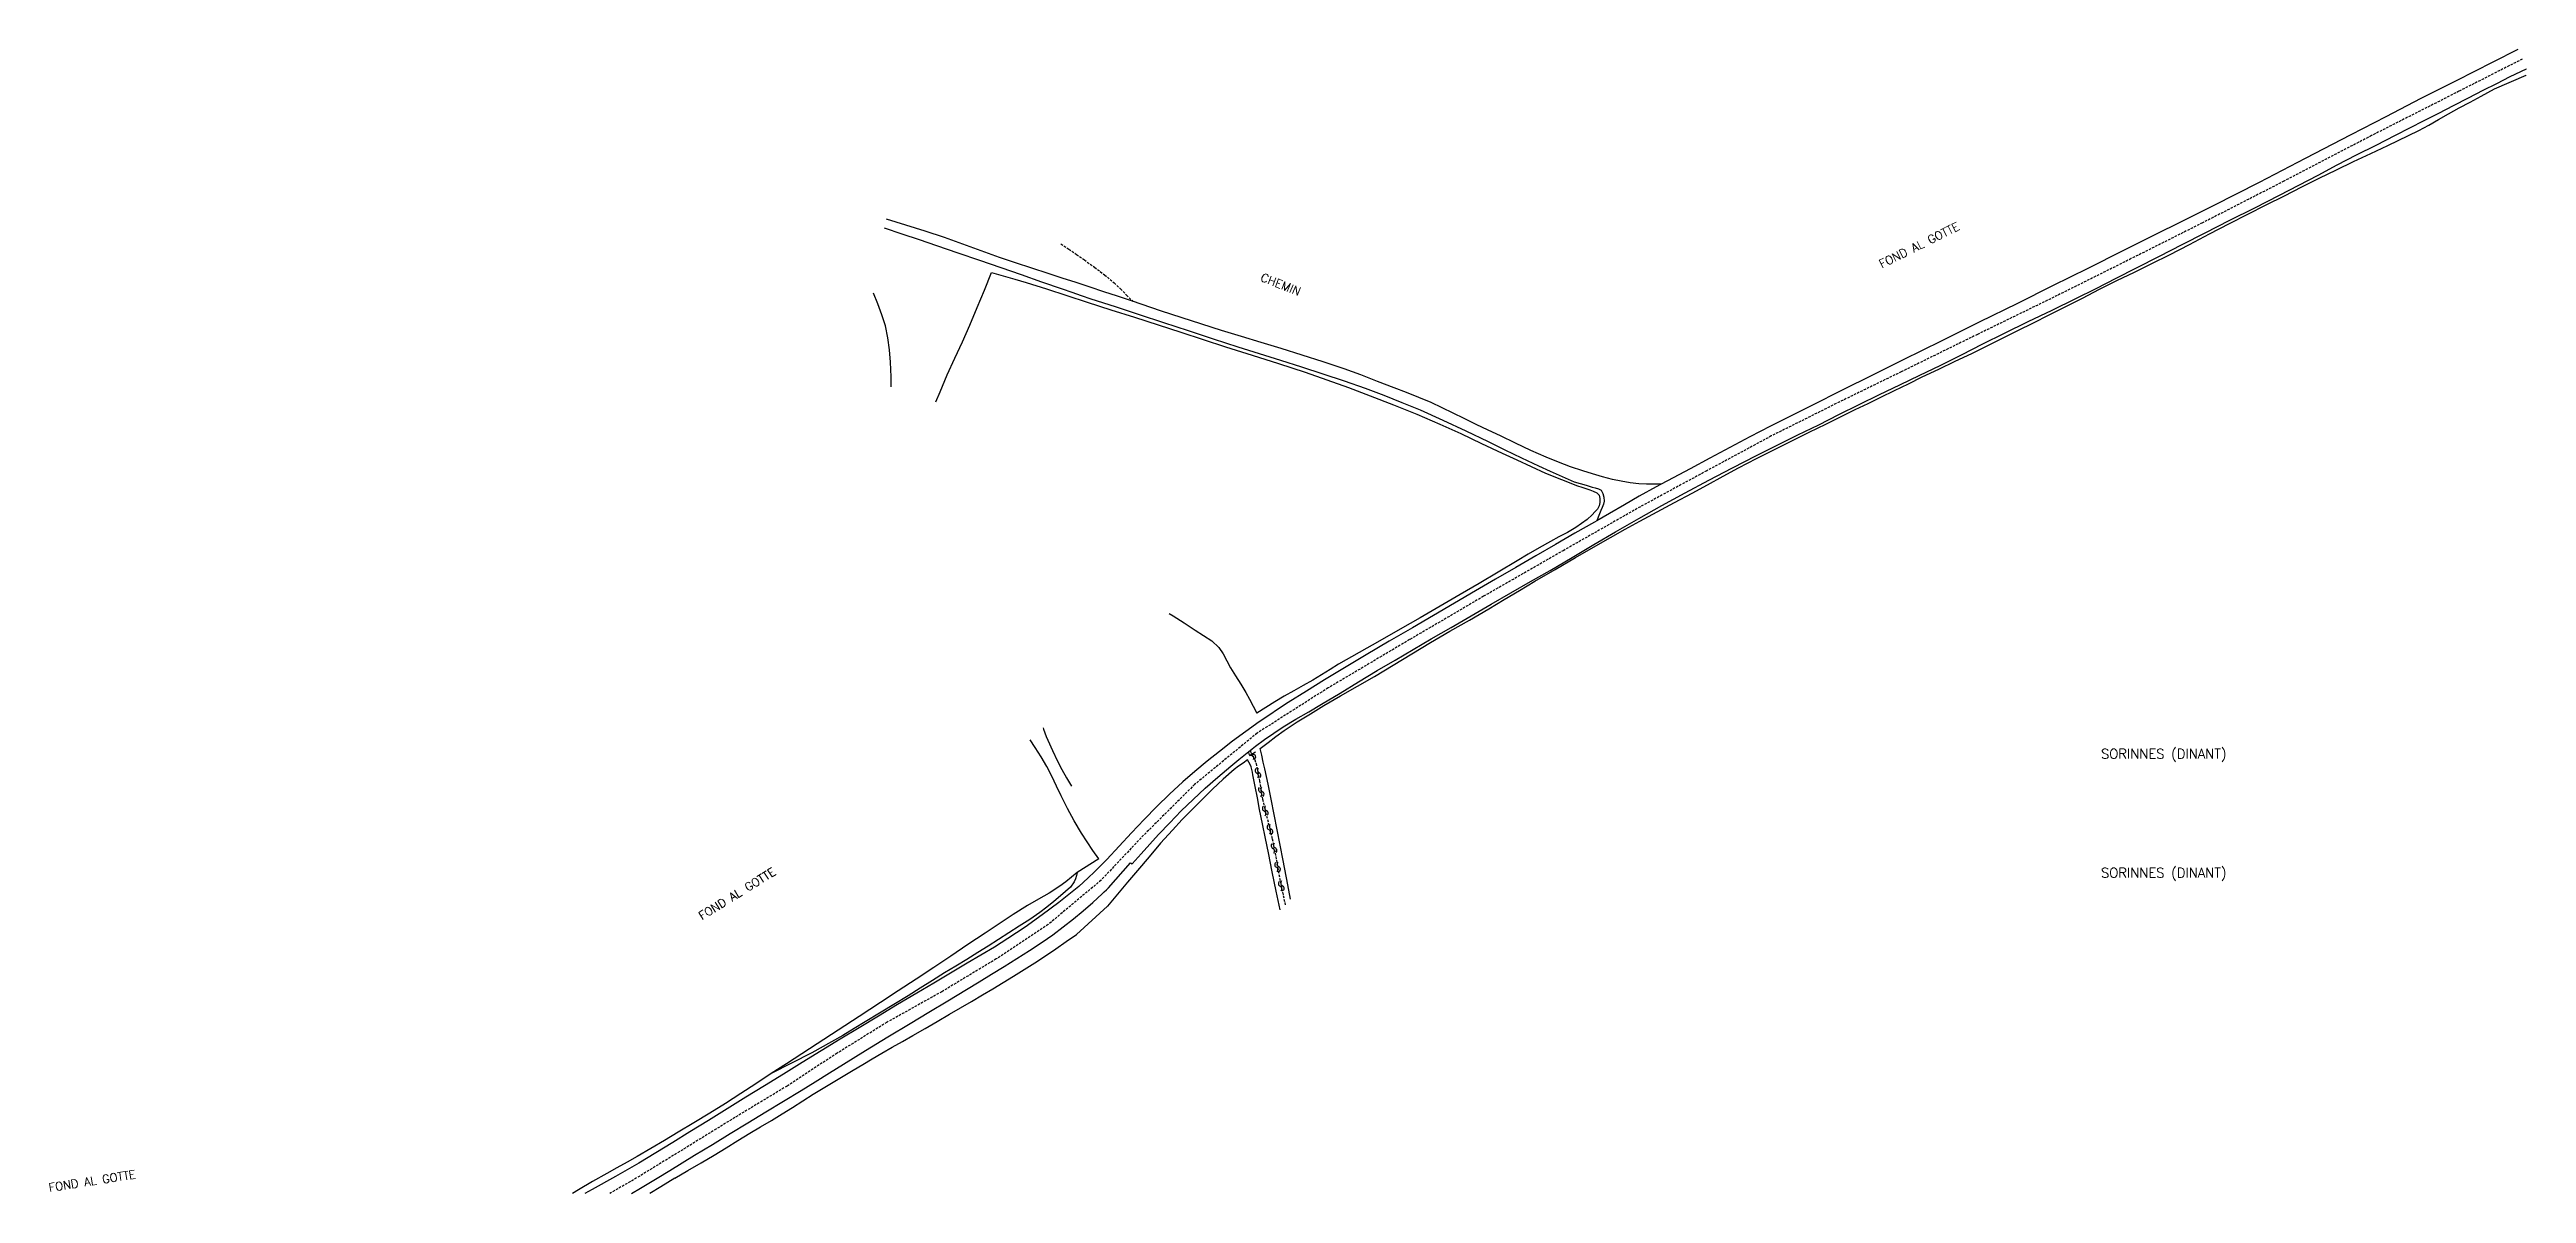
# Model space of a CAD drawing. Header units: millimetres. Extents: x 193000 to 194000, y 106000 to 107001.
# Drawn here: x 193025 to 193540, y 106171 to 106409 of the extents above; entities that cross this region are included whole.
import ezdxf
from ezdxf.enums import TextEntityAlignment as Align

# ---------------------------------------------------------------- set-up
doc = ezdxf.new("R2010")
doc.units = ezdxf.units.MM
doc.linetypes.add('DASHED', pattern=[0.75, 0.5, -0.25])
doc.layers.get('0').update_dxf_attribs({"linetype": 'CONTINUOUS'})
for name, color, linetype in [('W0001', 6, 'DASHED'), ('W0008', 7, 'CONTINUOUS'), ('W0070', 7, 'DASHED'), ('W0071', 7, 'CONTINUOUS'), ('W0120', 7, 'CONTINUOUS'), ('W0211', 2, 'CONTINUOUS'), ('W0214', 2, 'CONTINUOUS'), ('W0330', 7, 'CONTINUOUS'), ('W0501', 5, 'DASHED'), ('W0980', 7, 'CONTINUOUS'), ('W0989', 7, 'CONTINUOUS')]:
    doc.layers.add(name, color=color, linetype=linetype)
doc.styles.get("Standard").update_dxf_attribs({"font": 'romans.shx', "width": 0.85})

msp = doc.modelspace()

# ---------------------------------------------------------------- texts
at = {"layer": 'W0980'}
for p in [(193464.9, 106262.37), (193464.9, 106237.61)]:
    msp.add_text('SORINNES (DINANT)', height=2, dxfattribs=at).set_placement(p, align=Align.MIDDLE)
at = {"layer": 'W0989'}
for s, rotation, p in [('FOND AL GOTTE', 26.4015, (193406.18, 106363.55)), ('CHEMIN', 338.4155, (193276.7, 106361.01)), ('FOND AL GOTTE', 31.7268, (193160.56, 106227.84)), ('FOND AL GOTTE', 8.9019, (193024.73, 106171.33))]:
    msp.add_text(s, height=1.75, rotation=rotation, dxfattribs=at).set_placement(p)

# ---------------------------------------------------------------- blocks, each defined once
blk = doc.blocks.new('t500o')
at = {"color": 0, "linetype": 'Continuous'}
for centre, start, end in [((-0.5, 0.625), 216.8699, 323.1301), ((0.5, -0.125), 36.8699, 143.1301), ((0.5, -0.625), 36.8699, 143.1301), ((-0.5, 0.125), 216.8699, 323.1301)]:
    blk.add_arc(centre, 0.625, start, end, dxfattribs=at)

# ---------------------------------------------------------------- linework, layer by layer
at = {"layer": 'W0001'}
msp.add_lwpolyline([(193539.51, 106407.1), (193526.34, 106400.41), (193508.14, 106391.19), (193489.91, 106381.7), (193472.93, 106373.01), (193458.11, 106365.57), (193442.02, 106357.56), (193426.11, 106349.81), (193410.25, 106342.03), (193396.68, 106335.41), (193383.17, 106328.66), (193369.73, 106321.41), (193355.93, 106313.93), (193339.96, 106304.86), (193323.28, 106295.29), (193307.89, 106286.27), (193290.92, 106276.23), (193276.14, 106266.81), (193263.14, 106256.13), (193251.98, 106245.02), (193243.65, 106236.2), (193232.64, 106226.96), (193221.82, 106219.81), (193210.5, 106213), (193199.1, 106206.63), (193188.74, 106200.21), (193178.29, 106193.36), (193167.4, 106186.79), (193156.57, 106180.11), (193146.32, 106173.83), (193141.36, 106171)], dxfattribs=at)
at = {"layer": 'W0008'}
for points in [[(193538.62, 106409.1), (193538.62, 106409.1), (193533.41, 106406.49), (193525.73, 106402.61), (193518.42, 106398.88), (193511.12, 106395.12), (193503.83, 106391.36), (193494.29, 106386.4), (193484.76, 106381.43), (193475.19, 106376.54), (193468.92, 106373.41), (193462.64, 106370.32), (193456.36, 106367.22), (193449.05, 106363.55), (193441.74, 106359.88), (193434.42, 106356.23), (193426.49, 106352.32), (193418.55, 106348.42), (193410.62, 106344.51), (193404.28, 106341.35), (193397.95, 106338.17), (193391.62, 106335)], [(193245.23, 106234.64), (193249.8, 106239.85), (193250.14, 106239.62), (193251.97, 106241.66), (193253.79, 106243.69), (193255.64, 106245.7), (193257.98, 106248.17), (193260.36, 106250.61), (193262.8, 106252.98), (193265.36, 106255.35), (193267.98, 106257.65), (193270.64, 106259.91), (193272.35, 106261.33), (193274.07, 106262.74), (193275.83, 106264.11), (193277.71, 106265.49), (193279.64, 106266.82), (193281.58, 106268.11), (193284.21, 106269.73), (193286.89, 106271.27), (193289.55, 106272.82), (193293.41, 106275.15), (193297.27, 106277.49), (193301.13, 106279.82), (193304.88, 106282.03), (193308.64, 106284.23), (193312.4, 106286.42), (193316.56, 106288.83), (193320.73, 106291.24), (193324.9, 106293.65), (193328.99, 106296), (193333.08, 106298.34), (193337.17, 106300.69), (193341.7, 106303.38), (193346.22, 106306.07), (193350.77, 106308.73), (193355.58, 106311.47), (193360.4, 106314.17), (193365.25, 106316.83), (193370.17, 106319.46), (193375.11, 106322.04), (193380.08, 106324.58), (193384.39, 106326.74), (193388.72, 106328.87), (193393.05, 106331), (193397.27, 106333.1), (193401.5, 106335.2), (193405.73, 106337.28), (193409.92, 106339.31), (193414.12, 106341.32), (193418.31, 106343.35), (193422.79, 106345.58), (193427.25, 106347.83), (193431.73, 106350.06), (193436.68, 106352.47), (193441.64, 106354.86), (193446.59, 106357.28), (193450.8, 106359.39), (193455, 106361.53), (193459.2, 106363.67), (193463.97, 106366.1), (193468.73, 106368.52), (193473.49, 106370.94), (193478.65, 106373.55), (193483.82, 106376.15), (193488.96, 106378.77), (193492.98, 106380.86), (193497, 106382.97), (193501.02, 106385.07), (193505.04, 106387.15), (193509.07, 106389.21), (193513.1, 106391.27), (193516.11, 106392.81), (193519.12, 106394.34), (193522.13, 106395.88), (193525.22, 106397.47), (193528.3, 106399.06), (193531.39, 106400.64), (193534.2, 106402.06), (193537.02, 106403.46), (193540.39, 106405.1), (193540.39, 106405.1), (193540.39, 106405.1)], [(193391.62, 106335), (193387.32, 106332.84), (193383.02, 106330.68), (193378.74, 106328.49), (193374.57, 106326.29), (193370.41, 106324.06), (193366.26, 106321.83), (193362.73, 106319.94), (193360.29, 106318.62), (193359.21, 106318.05), (193355.71, 106316.12), (193352.59, 106314.35), (193349.48, 106312.55), (193346.86, 106311.03), (193346.37, 106310.75), (193342.3, 106308.41), (193338.24, 106306.07), (193334.17, 106303.72), (193329.97, 106301.29), (193325.77, 106298.85), (193321.58, 106296.4), (193317.21, 106293.85), (193312.84, 106291.3), (193308.48, 106288.75)], [(193308.48, 106288.75), (193303.65, 106285.92), (193298.82, 106283.09), (193294.01, 106280.22), (193290.2, 106277.9), (193286.4, 106275.56), (193282.64, 106273.17), (193280.61, 106271.85), (193278.59, 106270.51), (193276.59, 106269.15), (193273.79, 106267.16), (193271.03, 106265.12), (193268.31, 106263.02), (193265.72, 106260.96), (193263.17, 106258.86), (193260.68, 106256.69), (193257.93, 106254.14), (193255.26, 106251.51), (193252.62, 106248.84), (193250, 106246.09), (193247.42, 106243.3), (193244.83, 106240.51)], [(193244.83, 106240.51), (193243.57, 106239.22), (193242.3, 106237.93), (193241, 106236.67), (193239, 106234.91), (193236.93, 106233.22), (193234.83, 106231.57), (193231.38, 106228.96), (193227.85, 106226.46), (193224.26, 106224.05), (193221.46, 106222.29), (193218.62, 106220.59), (193215.77, 106218.9), (193212.3, 106216.82), (193208.81, 106214.77), (193205.33, 106212.71), (193201.31, 106210.31), (193197.3, 106207.91), (193193.3, 106205.5), (193189.34, 106203.09), (193185.39, 106200.67), (193181.45, 106198.25), (193177.53, 106195.84), (193173.62, 106193.43), (193169.7, 106191.02), (193165.82, 106188.62), (193161.94, 106186.21), (193158.05, 106183.81), (193154.51, 106181.62), (193150.97, 106179.44), (193147.4, 106177.29), (193142.57, 106174.53), (193137.7, 106171.84), (193136.2, 106171)], [(193145.89, 106171), (193147.8, 106172.12), (193151.26, 106174.18), (193153.86, 106175.77), (193156.45, 106177.36), (193159.04, 106178.96), (193162.74, 106181.22), (193166.44, 106183.47), (193170.15, 106185.72), (193173.85, 106187.96), (193177.55, 106190.2), (193181.24, 106192.44), (193184.17, 106194.26), (193187.09, 106196.09), (193190.02, 106197.91), (193194.65, 106200.75), (193199.28, 106203.58), (193203.93, 106206.4), (193207.83, 106208.76), (193211.74, 106211.12), (193215.65, 106213.47), (193218.25, 106215.07), (193220.86, 106216.67), (193223.46, 106218.27), (193226.13, 106219.9), (193228.79, 106221.55), (193231.4, 106223.27), (193233.62, 106224.84), (193235.79, 106226.47), (193237.92, 106228.16), (193239.95, 106229.83), (193241.94, 106231.56), (193243.88, 106233.34), (193244.33, 106233.77), (193244.78, 106234.21), (193245.23, 106234.64)]]:
    msp.add_lwpolyline(points, dxfattribs=at)
at = {"layer": 'W0070'}
msp.add_lwpolyline([(193235.3, 106368.67), (193236.93, 106367.56), (193238.56, 106366.45), (193240.18, 106365.31), (193242.3, 106363.78), (193244.39, 106362.21), (193246.39, 106360.53), (193247.7, 106359.27), (193248.98, 106357.97), (193250.25, 106356.67)], dxfattribs=at)
at = {"layer": 'W0071'}
for points in [[(193198.52, 106372.01), (193202.16, 106370.77), (193205.79, 106369.53), (193209.42, 106368.29), (193213.87, 106366.77), (193218.32, 106365.25), (193222.77, 106363.72), (193227.03, 106362.25), (193231.29, 106360.78), (193235.55, 106359.3), (193237.54, 106358.61), (193239.53, 106357.91), (193241.52, 106357.21)], [(193241.39, 106359.67), (193238.47, 106360.6), (193235.55, 106361.53), (193232.63, 106362.47), (193229.25, 106363.57), (193225.87, 106364.69), (193222.5, 106365.83), (193218.67, 106367.21), (193214.86, 106368.62), (193211.03, 106369.99), (193207.03, 106371.29), (193203.01, 106372.54), (193198.99, 106373.79)], [(193360.29, 106318.62), (193358.73, 106318.62), (193357.18, 106318.62), (193355.63, 106318.69), (193353.78, 106318.91), (193351.94, 106319.24), (193350.11, 106319.63), (193348.04, 106320.15), (193345.98, 106320.75), (193343.93, 106321.4), (193341.38, 106322.27), (193338.85, 106323.22), (193336.35, 106324.22), (193333.13, 106325.63), (193329.96, 106327.15), (193326.79, 106328.67), (193324.26, 106329.86), (193321.74, 106331.06), (193319.22, 106332.27), (193316.93, 106333.4), (193314.66, 106334.54), (193312.35, 106335.62), (193309.81, 106336.68), (193307.23, 106337.68), (193304.65, 106338.66), (193301.2, 106340.03), (193297.73, 106341.38), (193294.25, 106342.66), (193289.9, 106344.12), (193285.52, 106345.49), (193281.14, 106346.84), (193277.01, 106348.1), (193272.87, 106349.34), (193268.74, 106350.61), (193262.47, 106352.61), (193256.22, 106354.67), (193249.98, 106356.76), (193247.11, 106357.73), (193244.25, 106358.7), (193241.39, 106359.67)], [(193241.52, 106357.21), (193246.56, 106355.58), (193251.6, 106353.95), (193256.64, 106352.31), (193261.8, 106350.61), (193266.96, 106348.9), (193272.12, 106347.21), (193276.55, 106345.82), (193280.98, 106344.43), (193285.41, 106343.03), (193289.84, 106341.59), (193294.27, 106340.13), (193298.66, 106338.59), (193302.49, 106337.16), (193306.29, 106335.66), (193310.06, 106334.1), (193314.83, 106331.98), (193319.56, 106329.76), (193324.27, 106327.5), (193327.74, 106325.8), (193331.2, 106324.1), (193334.69, 106322.43), (193337.17, 106321.31), (193339.66, 106320.22), (193342.16, 106319.12), (193343.4, 106318.76), (193344.64, 106318.41), (193345.88, 106318.02), (193346.55, 106317.84), (193347.22, 106317.66), (193347.75, 106317.35), (193348.14, 106316.72), (193348.33, 106315.91), (193348.37, 106315.11), (193348.23, 106314.45), (193347.96, 106313.79), (193347.69, 106313.14), (193347.42, 106312.43), (193347.14, 106311.73), (193346.86, 106311.03)]]:
    msp.add_lwpolyline(points, dxfattribs=at)
at = {"layer": 'W0120'}
msp.add_lwpolyline([(193274.56, 106262.13), (193275.03, 106262.43), (193275.8, 106262.9)], dxfattribs=at)
at = {"layer": 'W0211'}
for points in [[(193231.59, 106267.92), (193231.67, 106267.63), (193232.25, 106266.13), (193232.54, 106265.38), (193233.52, 106263.17), (193234.58, 106260.99), (193235.51, 106259.24), (193236.49, 106257.52), (193237.48, 106255.79)], [(193238.7, 106237.81), (193237.49, 106236.84), (193236.29, 106235.87), (193235.05, 106234.94), (193232.87, 106233.53), (193230.61, 106232.25), (193228.36, 106230.93), (193225.39, 106229.05), (193222.45, 106227.12), (193219.51, 106225.18), (193215.95, 106222.79), (193212.39, 106220.39), (193208.83, 106218), (193205.13, 106215.57), (193201.42, 106213.15), (193197.71, 106210.74), (193193.31, 106207.86), (193188.92, 106204.98), (193184.53, 106202.11), (193181.35, 106200.05), (193178.16, 106197.99), (193174.98, 106195.94)], [(193154.92, 106174.17), (193157.65, 106175.75), (193160.38, 106177.34), (193163.09, 106178.95), (193165.58, 106180.47), (193168.05, 106182.02), (193170.53, 106183.55), (193172.77, 106184.89), (193175.03, 106186.21), (193177.27, 106187.56), (193179.44, 106188.91), (193181.59, 106190.29), (193183.75, 106191.65), (193186.52, 106193.33), (193189.3, 106194.99), (193192.08, 106196.65), (193194.04, 106197.84), (193196.01, 106199.04), (193197.99, 106200.21), (193200.14, 106201.44), (193202.31, 106202.64), (193204.47, 106203.85), (193207.02, 106205.32), (193209.57, 106206.81), (193212.11, 106208.3), (193214.4, 106209.63), (193216.68, 106210.97), (193218.96, 106212.32), (193221.13, 106213.62), (193223.3, 106214.93), (193225.46, 106216.25), (193227.67, 106217.63), (193229.88, 106219.02), (193232.07, 106220.45), (193234.23, 106221.91), (193236.37, 106223.41), (193238.51, 106224.91)]]:
    msp.add_lwpolyline(points, dxfattribs=at)
at = {"layer": 'W0214'}
msp.add_lwpolyline([(193238.7, 106237.81), (193238.51, 106237.15), (193238.32, 106236.48), (193238.07, 106235.86), (193237.27, 106234.78), (193236.24, 106233.84), (193235.18, 106232.94), (193233.8, 106231.74), (193232.37, 106230.61), (193230.91, 106229.51), (193228.8, 106228.04), (193226.64, 106226.63), (193224.46, 106225.24), (193222.32, 106223.85), (193220.17, 106222.48), (193218.02, 106221.12), (193215.71, 106219.71), (193213.4, 106218.3), (193211.09, 106216.89), (193208.55, 106215.31), (193206.03, 106213.73), (193203.49, 106212.16), (193200.52, 106210.34), (193197.54, 106208.54), (193194.56, 106206.74), (193192.24, 106205.33), (193189.92, 106203.91), (193187.57, 106202.53), (193183.41, 106200.26), (193179.2, 106198.1), (193174.98, 106195.94)], dxfattribs=at)
at = {"layer": 'W0330'}
for points in [[(193283.1, 106232.23), (193282.54, 106235.23), (193281.59, 106240.3), (193280.96, 106243.5), (193280.33, 106246.69), (193279.7, 106249.87), (193279.06, 106253.04), (193278.41, 106256.21), (193277.74, 106259.37), (193277.42, 106260.79), (193277.11, 106262.21), (193276.79, 106263.62), (193278.43, 106264.88), (193280.07, 106266.13), (193281.74, 106267.35), (193284.45, 106269.15), (193287.23, 106270.85), (193290.03, 106272.53), (193293.53, 106274.59), (193297.05, 106276.6), (193300.56, 106278.63), (193304.46, 106280.96), (193308.35, 106283.32), (193312.25, 106285.66), (193316.29, 106288.01), (193320.33, 106290.35), (193324.37, 106292.71), (193327.57, 106294.61), (193330.76, 106296.53), (193333.96, 106298.43), (193338.18, 106300.9), (193342.41, 106303.34), (193346.65, 106305.77), (193349.7, 106307.51), (193352.76, 106309.24), (193355.83, 106310.95), (193359.44, 106312.9), (193363.06, 106314.82), (193366.68, 106316.76), (193369.91, 106318.51), (193373.14, 106320.28), (193376.38, 106322.02), (193380.1, 106323.96), (193383.83, 106325.86), (193387.58, 106327.74), (193391.05, 106329.45), (193394.53, 106331.15), (193398.01, 106332.85), (193400.67, 106334.15), (193403.33, 106335.45), (193405.99, 106336.75), (193408.86, 106338.15), (193411.74, 106339.55), (193414.62, 106340.95), (193418.06, 106342.59), (193421.49, 106344.21), (193424.92, 106345.86), (193428.12, 106347.43), (193431.31, 106349.02), (193434.51, 106350.61), (193437.78, 106352.24), (193441.06, 106353.87), (193444.34, 106355.51), (193447.94, 106357.34), (193451.53, 106359.19), (193455.14, 106361.02), (193458.77, 106362.79), (193462.42, 106364.55), (193466.05, 106366.34), (193470.24, 106368.51), (193474.41, 106370.73), (193478.6, 106372.92), (193482.39, 106374.85), (193486.2, 106376.76), (193490.01, 106378.67), (193493.61, 106380.49), (193497.22, 106382.3), (193500.85, 106384.08), (193504.41, 106385.77), (193507.99, 106387.44), (193511.56, 106389.12), (193513.71, 106390.15), (193515.86, 106391.18), (193517.99, 106392.26), (193520.05, 106393.38), (193522.1, 106394.55), (193524.14, 106395.7), (193526.4, 106396.94), (193528.66, 106398.17), (193530.93, 106399.39), (193533.72, 106400.91), (193540.32, 106403.73), (193540.32, 106403.73), (193540.32, 106403.73), (193540.32, 106403.73)], [(193209.25, 106335.77), (193210.14, 106337.88), (193211.65, 106341.4), (193213.21, 106344.85), (193214.8, 106348.29), (193216.36, 106351.74), (193217.89, 106355.38), (193219.38, 106359.03), (193220.87, 106362.69), (193223.27, 106362.01), (193225.67, 106361.33), (193228.07, 106360.63), (193232.31, 106359.3), (193236.53, 106357.91), (193240.75, 106356.52)], [(193199.99, 106338.86), (193199.99, 106340.99), (193199.83, 106344.02), (193199.61, 106346.56), (193199.28, 106349.09), (193198.77, 106351.57), (193198.05, 106353.87), (193197.17, 106356.14), (193196.29, 106358.4)], [(193240.75, 106356.52), (193245.69, 106354.95), (193250.63, 106353.37), (193255.57, 106351.78), (193260.23, 106350.27), (193264.9, 106348.75), (193269.56, 106347.24), (193275.09, 106345.49), (193280.61, 106343.76), (193286.12, 106341.95), (193290.65, 106340.37), (193295.17, 106338.74), (193299.67, 106337.05), (193304.53, 106335.16), (193309.36, 106333.19), (193314.16, 106331.15), (193318.52, 106329.17), (193322.85, 106327.13), (193327.18, 106325.09), (193330.18, 106323.69), (193333.18, 106322.3), (193336.18, 106320.91), (193342.85, 106318.26), (193343.71, 106318.01), (193344.56, 106317.76), (193345.39, 106317.45), (193346.12, 106317.15), (193346.83, 106316.8), (193347.33, 106316.33), (193347.52, 106315.65), (193347.5, 106314.85), (193347.33, 106314.1), (193346.97, 106313.44), (193346.45, 106312.84), (193345.89, 106312.27), (193344.84, 106311.3), (193343.68, 106310.44), (193342.48, 106309.63), (193340.76, 106308.6), (193338.98, 106307.67), (193337.2, 106306.72), (193334.89, 106305.39), (193332.6, 106304.03), (193330.31, 106302.67), (193326.34, 106300.32), (193322.37, 106297.98), (193318.4, 106295.64), (193314.25, 106293.23), (193310.1, 106290.82), (193305.95, 106288.43), (193301.66, 106286.02), (193297.37, 106283.62), (193293.11, 106281.15), (193291.33, 106280.06), (193289.55, 106278.96), (193287.75, 106277.87), (193285.76, 106276.75), (193283.76, 106275.65), (193281.77, 106274.52), (193279.86, 106273.36), (193277.96, 106272.18), (193276.06, 106270.99)], [(193257.81, 106291.69), (193258.67, 106291.21), (193260.99, 106289.76), (193263.27, 106288.23), (193265, 106287.13), (193266.71, 106286), (193268.19, 106284.65), (193269.08, 106283.33), (193269.81, 106281.87), (193270.57, 106280.43), (193271.64, 106278.71), (193272.75, 106277.01), (193273.8, 106275.28), (193274.57, 106273.86), (193275.32, 106272.43), (193276.06, 106270.99)], [(193243.16, 106240.62), (193241.95, 106242.41), (193240.73, 106244.2), (193239.57, 106246.02), (193238.08, 106248.56), (193236.69, 106251.15), (193235.34, 106253.77), (193234.36, 106255.79), (193233.4, 106257.84), (193232.39, 106259.84), (193231.19, 106261.85), (193229.93, 106263.83), (193228.91, 106265.45)], [(193280.93, 106230.01), (193280.13, 106233.95), (193279.3, 106237.92), (193278.49, 106241.89), (193277.88, 106244.91), (193277.27, 106247.92), (193276.67, 106250.93), (193276.2, 106253.33), (193275.74, 106255.73), (193275.27, 106258.13), (193275.17, 106258.69), (193275.07, 106259.24), (193274.92, 106259.77), (193274.69, 106260.28), (193274.42, 106260.77), (193274.14, 106261.26), (193273.22, 106260.59), (193272.3, 106259.91), (193271.39, 106259.22), (193269.08, 106257.25), (193266.88, 106255.16), (193264.71, 106253.02), (193262.61, 106250.93), (193260.55, 106248.81), (193258.53, 106246.65), (193256.06, 106243.88), (193253.64, 106241.07), (193251.25, 106238.24), (193249.15, 106235.76), (193247.06, 106233.26), (193244.98, 106230.77)], [(193243.16, 106240.62), (193238.7, 106237.81)], [(193244.98, 106230.77), (193238.51, 106224.91)], [(193174.98, 106195.94), (193171.81, 106193.85), (193168.64, 106191.77), (193165.44, 106189.72), (193162.18, 106187.7), (193158.9, 106185.72), (193155.61, 106183.75), (193152.77, 106182.04), (193149.93, 106180.33), (193147.07, 106178.66), (193144.97, 106177.49), (193142.86, 106176.34), (193140.77, 106175.17), (193137.81, 106173.46), (193134.87, 106171.72), (193133.63, 106171)], [(193154.92, 106174.17), (193152, 106172.38), (193149.75, 106171)]]:
    msp.add_lwpolyline(points, dxfattribs=at)
at = {"layer": 'W0501'}
msp.add_lwpolyline([(193275.03, 106262.43), (193275.25, 106262.04), (193275.46, 106261.66), (193275.65, 106261.27), (193275.92, 106260.47), (193276.1, 106259.63), (193276.27, 106258.79), (193276.64, 106256.88), (193276.94, 106254.96), (193277.28, 106253.05), (193277.92, 106250.29), (193278.62, 106247.55), (193279.29, 106244.8), (193279.88, 106241.84), (193280.42, 106238.86), (193280.98, 106235.88), (193281.58, 106233.02), (193281.99, 106231.1)], dxfattribs=at)

# ---------------------------------------------------------------- block references
for p, rotation in [((193275.11, 106262.29), 299.3719938254564), ((193276.33, 106258.51), 280.8766258752074), ((193277.01, 106254.57), 280.0335666496069), ((193277.83, 106250.66), 283.0037330653983), ((193278.81, 106246.78), 283.5201677918522), ((193279.67, 106242.87), 281.2616630842974), ((193280.4, 106238.94), 280.2743780960523), ((193281.16, 106235.01), 281.824160760005)]:
    msp.add_blockref('t500o', p, dxfattribs=dict(at, rotation=rotation))

msp.set_redraw_order([(e.dxf.handle, doc.entitydb.next_handle()) for e in msp.query("TEXT MTEXT ATTDEF DIMENSION ARC_DIMENSION")])  # texts and dimensions are drawn at this point

doc.saveas('drawing.dxf')
